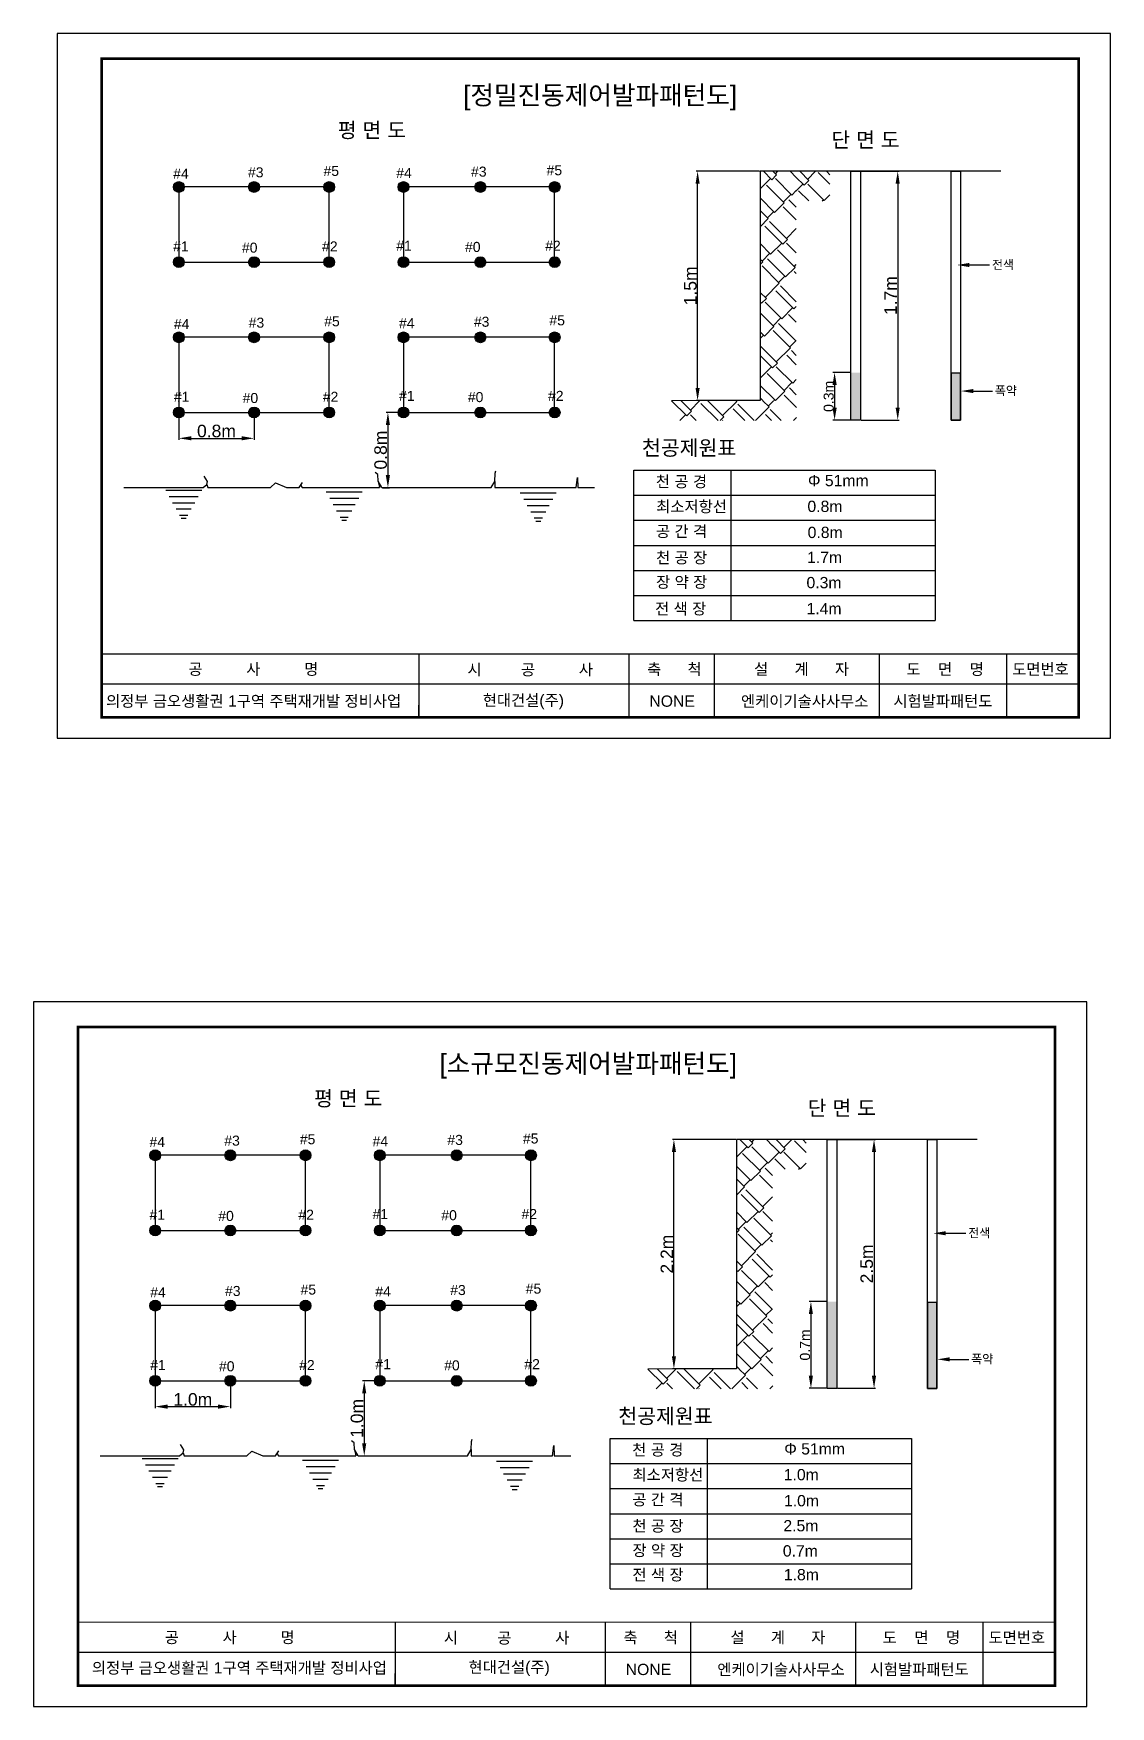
# Model space of a CAD drawing. Header units: millimetres. Extents: x -19 to 11377, y -963 to 606.
# Drawn here: x -19 to 841, y -773 to 563 of the extents above; entities that cross this region are included whole.
import ezdxf
from ezdxf import colors
from ezdxf.entities.mleader import LeaderData, LeaderLine
from ezdxf.enums import TextEntityAlignment as Align
from ezdxf.math import Vec2, Vec3

# ---------------------------------------------------------------- set-up
doc = ezdxf.new("R2010")
doc.units = ezdxf.units.MM
doc.layers.get('Defpoints').update_dxf_attribs({"color": 5})
doc.layers.add('FORM-TXT', color=2, linetype='Continuous')
doc.layers.add('도각', color=7, linetype='Continuous')
doc.styles.get("Standard").update_dxf_attribs({"font": 'arial.ttf'})
doc.dimstyles.new('ISO-25', dxfattribs={"dimtxt": 2.5, "dimasz": 2.5, "dimexe": 1.25, "dimexo": 0.625, "dimtad": 1, "dimtxsty": 'Standard', "dimcen": 2.5, "dimadec": 0, "dimazin": 0, "dimtfac": 1, "dimtmove": 0, "dimatfit": 3, "dimfxl": 1, "dimarcsym": 0})
pattern_1 = [(45, (-0.523, -32.853), (16.9727, 47.14634), [10.668, -8.89, 12.446, -5.334, 16.002, -7.112]), (45, (6.391, -24.68), (16.9727, 47.14634), [8.89, -33.782, 7.112, -10.668]), (45, (23.05, -11.166), (16.9727, 47.14634), [5.334, -55.118]), (135, (-0.523, -32.853), (-25.77334, 4.40033), [20.447, -64.897]), (135, (7.02, -25.31), (-25.77334, 4.40033), [20.0025, -65.3415]), (135, (13.306, -19.023), (-25.77334, 4.40033), [18.669, -66.675]), (135, (23.05, -11.166), (-25.77334, 4.40033), [20.447, -64.897]), (135, (26.821, -7.394), (-25.77334, 4.40033), [20.447, -64.897]), (135, (37.194, 4.864), (-25.77334, 4.40033), [19.558, -65.786])]
pattern_2 = [(45, (-19.425, -805.76), (16.9727, 47.14634), [10.668, -8.89, 12.446, -5.334, 16.002, -7.112]), (45, (-12.51, -797.588), (16.9727, 47.14634), [8.89, -33.782, 7.112, -10.668]), (45, (4.149, -784.072), (16.9727, 47.14634), [5.334, -55.118]), (135, (-19.425, -805.76), (-25.77334, 4.40033), [20.447, -64.897]), (135, (-11.881, -798.216), (-25.77334, 4.40033), [20.0025, -65.3415]), (135, (-5.595, -791.93), (-25.77334, 4.40033), [18.669, -66.675]), (135, (4.149, -784.072), (-25.77334, 4.40033), [20.447, -64.897]), (135, (7.92, -780.3), (-25.77334, 4.40033), [20.447, -64.897]), (135, (18.293, -768.043), (-25.77334, 4.40033), [19.558, -65.786])]

msp = doc.modelspace()

# ---------------------------------------------------------------- texts
for s, height, p in [('[정밀진동제어발파패턴도]', 15, (324.139, 505.83)), ('평 면 도', 12, (224.043, 479.392)), ('단 면 도', 12, (618.088, 471.671)), ('#4', 8, (92.598, 446.604)), ('#3', 8, (152.341, 447.731)), ('#5', 8, (212.648, 448.858)), ('#4', 8, (270.701, 447.167)), ('#3', 8, (330.444, 448.294)), ('#5', 8, (390.751, 449.421)), ('#1', 8, (92.598, 388.57)), ('#0', 8, (147.517, 387.612)), ('#2', 8, (211.521, 388.57)), ('#1', 8, (270.701, 389.134)), ('#0', 8, (325.62, 388.176)), ('#2', 8, (389.624, 389.134)), ('#4', 8, (93.162, 326.593)), ('#3', 8, (152.905, 327.72)), ('#5', 8, (213.212, 328.847)), ('#4', 8, (272.955, 327.325)), ('#3', 8, (332.698, 328.452)), ('#5', 8, (393.005, 329.579)), ('#1', 8, (93.162, 268.559)), ('#0', 8, (148.081, 267.602)), ('#2', 8, (212.085, 268.559)), ('#1', 8, (272.955, 269.292)), ('#0', 8, (327.874, 268.334)), ('#2', 8, (391.878, 269.292)), ('천공제원표', 12, (466.897, 225.83)), ('천 공 경', 9, (478.013, 200.414)), ('Φ 51mm', 9, (599.423, 201.194)), ('최소저항선', 9, (478.285, 180.45)), ('0.8m', 9, (599.014, 180.608)), ('공 간 격', 9, (478.11, 160.676)), ('0.8m', 9, (599.18, 159.814)), ('천 공 장', 9, (478.132, 139.651)), ('1.7m', 9, (598.72, 139.855)), ('장 약 장', 9, (478.181, 120.161)), ('0.3m', 9, (598.252, 119.74)), ('전 색 장', 9, (477.379, 98.886)), ('1.4m', 9, (598.3, 98.984)), ('[소규모진동제어발파패턴도]', 15, (305.238, -267.077)), ('평 면 도', 12, (205.142, -293.515)), ('단 면 도', 12, (599.187, -301.236)), ('#4', 8, (73.697, -326.303)), ('#3', 8, (133.44, -325.176)), ('#5', 8, (193.747, -324.049)), ('#4', 8, (251.8, -325.74)), ('#3', 8, (311.543, -324.613)), ('#5', 8, (371.85, -323.486)), ('#1', 8, (73.697, -384.337)), ('#0', 8, (128.616, -385.294)), ('#2', 8, (192.62, -384.337)), ('#1', 8, (251.8, -383.773)), ('#0', 8, (306.719, -384.731)), ('#2', 8, (370.723, -383.773)), ('#4', 8, (74.261, -446.314)), ('#3', 8, (134.004, -445.187)), ('#5', 8, (194.311, -444.06)), ('#4', 8, (254.054, -445.582)), ('#3', 8, (313.797, -444.455)), ('#5', 8, (374.104, -443.328)), ('#1', 8, (74.261, -504.347)), ('#0', 8, (129.18, -505.305)), ('#2', 8, (193.184, -504.347)), ('#1', 8, (254.054, -503.615)), ('#0', 8, (308.973, -504.573)), ('#2', 8, (372.977, -503.615)), ('천공제원표', 12, (447.996, -547.077)), ('천 공 경', 9, (459.112, -572.493)), ('Φ 51mm', 9, (580.522, -571.713)), ('최소저항선', 9, (459.384, -592.457)), ('1.0m', 9, (580.113, -592.299)), ('공 간 격', 9, (459.209, -612.231)), ('1.0m', 9, (580.279, -613.093)), ('천 공 장', 9, (459.231, -633.256)), ('2.5m', 9, (579.819, -633.052)), ('장 약 장', 9, (459.279, -652.746)), ('0.7m', 9, (579.351, -653.167)), ('전 색 장', 9, (459.276, -672.208)), ('1.8m', 9, (580.198, -672.109))]:
    msp.add_text(s, height=height).set_placement(p)
at = {"layer": 'FORM-TXT', "color": 7}
for s, p in [('공          사          명', (156.67, 55.18)), ('의정부 금오생활권 1구역 주택재개발 정비사업 ', (158.603, 29.688)), ('공          사          명', (137.768, -717.727)), ('의정부 금오생활권 1구역 주택재개발 정비사업 ', (147.266, -742.032))]:
    msp.add_text(s, height=9, dxfattribs=at).set_placement(p, align=Align.MIDDLE_CENTER)
for p in [(372.228, 29.569), (360.891, -742.151)]:
    msp.add_text('현대건설(주)', height=9, dxfattribs=at).set_placement(p, align=Align.MIDDLE)
for s, p in [('엔케이기술사사무소', (545.982, 29.578)), ('시험발파패턴도', (667.65, 29.666)), ('엔케이기술사사무소', (527.081, -743.329)), ('시험발파패턴도', (648.749, -743.241))]:
    msp.add_text(s, height=9, dxfattribs=at).set_placement(p, align=Align.MIDDLE_LEFT)
at = {"layer": '도각'}
for s, p in [('시         공          사   ', (382.933, 54.8)), ('축      척', (492.784, 55.09)), ('설      계      자', (594.325, 55.196)), ('도    면    명', (708.934, 55.118)), ('도면번호', (785.045, 55.121)), ('NONE', (490.983, 29.628)), ('시         공          사   ', (364.032, -718.107)), ('축      척', (473.883, -717.817)), ('설      계      자', (575.424, -717.711)), ('도    면    명', (690.033, -717.789)), ('도면번호', (766.144, -717.785)), ('NONE', (472.082, -743.279))]:
    msp.add_text(s, height=9, dxfattribs=at).set_placement(p, align=Align.MIDDLE_CENTER)

# ---------------------------------------------------------------- blocks, each defined once
blk = doc.blocks.new('*D4')
at = {"color": 0, "lineweight": -2, "transparency": 16777216}
for p, q in [((641.9, 452.6), (672.3, 452.6)), ((671.1, 442.6), (671.1, 264)), ((641.9, 254), (672.3, 254))]:
    blk.add_line(p, q, dxfattribs=at)
at = {"color": 0, "transparency": 16777216}
for points in [[(669.4, 442.6), (672.7, 442.6), (671.1, 452.6)], [(669.4, 264), (672.7, 264), (671.1, 254)]]:
    blk.add_solid(points, dxfattribs=at)
at = {"layer": 'Defpoints', "color": 0, "transparency": 16777216}
for p in [(641.3, 452.6), (641.3, 254), (671.1, 254)]:
    blk.add_point(p, dxfattribs=at)
at = {"color": 0, "transparency": 16777216, "insert": (665.4, 353.3), "char_height": 10, "attachment_point": 5, "rotation": 90}
blk.add_mtext('1.7m', dxfattribs=at)
blk = doc.blocks.new('*D5')
at = {"color": 0, "lineweight": -2, "transparency": 16777216}
for p, q in [((560.7, 452.6), (510.1, 452.6)), ((511.3, 279.6), (511.3, 442.6)), ((560.7, 269.6), (510.1, 269.6))]:
    blk.add_line(p, q, dxfattribs=at)
at = {"color": 0, "transparency": 16777216}
for points in [[(509.7, 442.6), (513, 442.6), (511.3, 452.6)], [(509.7, 279.6), (513, 279.6), (511.3, 269.6)]]:
    blk.add_solid(points, dxfattribs=at)
at = {"layer": 'Defpoints', "color": 0, "transparency": 16777216}
for p in [(511.3, 452.6), (561.3, 452.6), (561.3, 269.6)]:
    blk.add_point(p, dxfattribs=at)
at = {"color": 0, "transparency": 16777216, "insert": (505.6, 361.1), "char_height": 10, "attachment_point": 5, "rotation": 90}
blk.add_mtext('1.5m', dxfattribs=at)
blk = doc.blocks.new('*D6')
at = {"color": 0, "lineweight": -2, "transparency": 16777216}
for p, q in [((633.5, 291.9), (619.4, 291.9)), ((620.7, 281.9), (620.7, 264)), ((633.5, 254), (619.4, 254))]:
    blk.add_line(p, q, dxfattribs=at)
at = {"color": 0, "transparency": 16777216}
for points in [[(619, 281.9), (622.4, 281.9), (620.7, 291.9)], [(619, 264), (622.4, 264), (620.7, 254)]]:
    blk.add_solid(points, dxfattribs=at)
at = {"layer": 'Defpoints', "color": 0, "transparency": 16777216}
for p in [(633.8, 291.9), (620.7, 254), (633.8, 254)]:
    blk.add_point(p, dxfattribs=at)
at = {"color": 0, "transparency": 16777216, "insert": (616, 272.9), "char_height": 8, "attachment_point": 5, "rotation": 90}
blk.add_mtext('0.3m', dxfattribs=at)
blk = doc.blocks.new('*D7')
at = {"color": 0, "lineweight": -2, "transparency": 16777216}
for p, q in [((275.9, 260), (262.8, 260)), ((264.1, 250), (264.1, 210)), ((259.8, 200), (265.3, 200))]:
    blk.add_line(p, q, dxfattribs=at)
at = {"color": 0, "transparency": 16777216}
for points in [[(262.4, 250), (265.7, 250), (264.1, 260)], [(262.4, 210), (265.7, 210), (264.1, 200)]]:
    blk.add_solid(points, dxfattribs=at)
at = {"layer": 'Defpoints', "color": 0, "transparency": 16777216}
for p in [(276.5, 260), (259.2, 200), (264.1, 200)]:
    blk.add_point(p, dxfattribs=at)
at = {"color": 0, "transparency": 16777216, "insert": (258.3, 230), "char_height": 10, "attachment_point": 5, "rotation": 90}
blk.add_mtext('0.8m', dxfattribs=at)
blk = doc.blocks.new('*D8')
at = {"color": 0, "lineweight": -2, "transparency": 16777216}
for p, q in [((97.2, 259.4), (97.2, 238.2)), ((157.2, 259.4), (157.2, 238.2)), ((107.2, 239.4), (147.2, 239.4))]:
    blk.add_line(p, q, dxfattribs=at)
at = {"color": 0, "transparency": 16777216}
for points in [[(107.2, 241.1), (107.2, 237.8), (97.2, 239.4)], [(147.2, 241.1), (147.2, 237.8), (157.2, 239.4)]]:
    blk.add_solid(points, dxfattribs=at)
at = {"layer": 'Defpoints', "color": 0, "transparency": 16777216}
for p in [(97.2, 260), (157.2, 260.1), (157.2, 239.4)]:
    blk.add_point(p, dxfattribs=at)
at = {"color": 0, "transparency": 16777216, "insert": (127.2, 245.2), "char_height": 10, "attachment_point": 5}
blk.add_mtext('0.8m', dxfattribs=at)
blk = doc.blocks.new('*D10')
at = {"color": 0, "lineweight": -2, "transparency": 16777216}
for p, q in [((623, -320.3), (653.4, -320.3)), ((652.2, -330.3), (652.2, -508.9)), ((623, -518.9), (653.4, -518.9))]:
    blk.add_line(p, q, dxfattribs=at)
at = {"color": 0, "transparency": 16777216}
for points in [[(650.5, -330.3), (653.8, -330.3), (652.2, -320.3)], [(650.5, -508.9), (653.8, -508.9), (652.2, -518.9)]]:
    blk.add_solid(points, dxfattribs=at)
at = {"layer": 'Defpoints', "color": 0, "transparency": 16777216}
for p in [(622.4, -320.3), (622.4, -518.9), (652.2, -518.9)]:
    blk.add_point(p, dxfattribs=at)
at = {"color": 0, "transparency": 16777216, "insert": (646.4, -419.6), "char_height": 10, "attachment_point": 5, "rotation": 90}
blk.add_mtext('2.5m', dxfattribs=at)
blk = doc.blocks.new('*D11')
at = {"color": 0, "lineweight": -2, "transparency": 16777216}
for p, q in [((541.8, -320.3), (491.2, -320.3)), ((492.4, -493.3), (492.4, -330.3)), ((541.8, -503.3), (491.2, -503.3))]:
    blk.add_line(p, q, dxfattribs=at)
at = {"color": 0, "transparency": 16777216}
for points in [[(490.8, -330.3), (494.1, -330.3), (492.4, -320.3)], [(490.8, -493.3), (494.1, -493.3), (492.4, -503.3)]]:
    blk.add_solid(points, dxfattribs=at)
at = {"layer": 'Defpoints', "color": 0, "transparency": 16777216}
for p in [(492.4, -320.3), (542.4, -320.3), (542.4, -503.3)]:
    blk.add_point(p, dxfattribs=at)
at = {"color": 0, "transparency": 16777216, "insert": (486.8, -411.8), "char_height": 10, "attachment_point": 5, "rotation": 90}
blk.add_mtext('2.2m', dxfattribs=at)
blk = doc.blocks.new('*D9')
at = {"color": 0, "lineweight": -2, "transparency": 16777216}
for p, q in [((614.6, -449.7), (600.5, -449.7)), ((601.8, -459.7), (601.8, -508.9)), ((614.6, -518.9), (600.5, -518.9))]:
    blk.add_line(p, q, dxfattribs=at)
at = {"color": 0, "transparency": 16777216}
for points in [[(600.1, -459.7), (603.4, -459.7), (601.8, -449.7)], [(600.1, -508.9), (603.4, -508.9), (601.8, -518.9)]]:
    blk.add_solid(points, dxfattribs=at)
at = {"layer": 'Defpoints', "color": 0, "transparency": 16777216}
for p in [(614.9, -449.7), (601.8, -518.9), (614.9, -518.9)]:
    blk.add_point(p, dxfattribs=at)
at = {"color": 0, "transparency": 16777216, "insert": (597.1, -484.3), "char_height": 8, "attachment_point": 5, "rotation": 90}
blk.add_mtext('0.7m', dxfattribs=at)
blk = doc.blocks.new('*D12')
at = {"color": 0, "lineweight": -2, "transparency": 16777216}
for p, q in [((257, -512.9), (243.9, -512.9)), ((245.2, -522.9), (245.2, -562.9)), ((240.9, -572.9), (246.4, -572.9))]:
    blk.add_line(p, q, dxfattribs=at)
at = {"color": 0, "transparency": 16777216}
for points in [[(243.5, -522.9), (246.8, -522.9), (245.2, -512.9)], [(243.5, -562.9), (246.8, -562.9), (245.2, -572.9)]]:
    blk.add_solid(points, dxfattribs=at)
at = {"layer": 'Defpoints', "color": 0, "transparency": 16777216}
for p in [(257.6, -512.9), (240.3, -572.9), (245.2, -572.9)]:
    blk.add_point(p, dxfattribs=at)
at = {"color": 0, "transparency": 16777216, "insert": (239.4, -542.9), "char_height": 10, "attachment_point": 5, "rotation": 90}
blk.add_mtext('1.0m', dxfattribs=at)
blk = doc.blocks.new('*D13')
at = {"color": 0, "lineweight": -2, "transparency": 16777216}
for p, q in [((78.3, -513.5), (78.3, -534.7)), ((138.3, -513.5), (138.3, -534.7)), ((88.3, -533.5), (128.3, -533.5))]:
    blk.add_line(p, q, dxfattribs=at)
at = {"color": 0, "transparency": 16777216}
for points in [[(88.3, -531.8), (88.3, -535.2), (78.3, -533.5)], [(128.3, -531.8), (128.3, -535.2), (138.3, -533.5)]]:
    blk.add_solid(points, dxfattribs=at)
at = {"layer": 'Defpoints', "color": 0, "transparency": 16777216}
for p in [(78.3, -512.9), (138.3, -512.9), (138.3, -533.5)]:
    blk.add_point(p, dxfattribs=at)
at = {"color": 0, "transparency": 16777216, "insert": (108.3, -527.8), "char_height": 10, "attachment_point": 5}
blk.add_mtext('1.0m', dxfattribs=at)

# ---------------------------------------------------------------- dimensions: what is measured, and where the dimension line sits
for base, p1, p2, text, picture, middle in [((511.323, 452.597), (561.285, 269.574), (561.285, 452.597), '1.5m', '*D5', (511.323, 361.086)), ((492.422, -320.31), (542.384, -503.333), (542.384, -320.31), '2.2m', '*D11', (492.422, -411.821))]:
    dim = msp.add_linear_dim(base=base, p1=p1, p2=p2, angle=90, text=text, dimstyle='ISO-25', override={"dimtxt": 10, "dimasz": 10})
    dim.commit()
    dim.dimension.update_dxf_attribs({"geometry": picture, "text_midpoint": middle, "dimtype": 161})
for base, p1, p2, text, override, picture, middle in [((671.08, 253.971), (641.285, 452.597), (641.285, 253.971), '1.7m', {"dimtxt": 10, "dimasz": 10}, '*D4', (665.434, 353.284)), ((620.684, 253.971), (633.779, 291.92), (633.779, 253.971), '0.3m', {"dimtxt": 8, "dimasz": 10, "dimexo": 0.3}, '*D6', (615.972, 272.946)), ((264.077, 200.034), (276.507, 260.034), (259.207, 200.034), '0.8m', {"dimtxt": 10, "dimasz": 10}, '*D7', (258.346, 230.034)), ((652.179, -518.936), (622.384, -320.31), (622.384, -518.936), '2.5m', {"dimtxt": 10, "dimasz": 10}, '*D10', (646.448, -419.623)), ((601.783, -518.936), (614.878, -449.675), (614.878, -518.936), '0.7m', {"dimtxt": 8, "dimasz": 10, "dimexo": 0.3}, '*D9', (597.073, -484.305)), ((245.176, -572.873), (257.606, -512.873), (240.306, -572.873), '1.0m', {"dimtxt": 10, "dimasz": 10}, '*D12', (239.445, -542.873))]:
    dim = msp.add_linear_dim(base=base, p1=p1, p2=p2, angle=90, text=text, dimstyle='ISO-25', override=override)
    dim.commit()
    dim.dimension.update_dxf_attribs({"geometry": picture, "text_midpoint": middle})
for base, p1, p2, text, picture, middle in [((157.195, 239.422), (97.195, 260.034), (157.195, 260.054), '0.8m', '*D8', (127.195, 245.152)), ((138.294, -533.485), (78.294, -512.873), (138.294, -512.853), '1.0m', '*D13', (108.294, -527.755))]:
    dim = msp.add_linear_dim(base=base, p1=p1, p2=p2, text=text, dimstyle='ISO-25', override={"dimtxt": 10, "dimasz": 10})
    dim.commit()
    dim.dimension.update_dxf_attribs({"geometry": picture, "text_midpoint": middle})

# ---------------------------------------------------------------- hatches: boundary and pattern name
h = msp.add_hatch(color=256)
h.dxf.hatch_style = 1
edge = h.paths.add_edge_path()
edge.add_arc((97.195, 440.034), 4.312, 0, 360)
h = msp.add_hatch(color=256)
h.dxf.hatch_style = 1
edge = h.paths.add_edge_path()
edge.add_arc((157.195, 440.034), 4.312, 0, 360)
h = msp.add_hatch(color=256)
h.dxf.hatch_style = 1
edge = h.paths.add_edge_path()
edge.add_arc((217.195, 440.034), 4.312, 0, 360)
h = msp.add_hatch(color=256)
h.dxf.hatch_style = 1
edge = h.paths.add_edge_path()
edge.add_arc((276.507, 440.034), 4.312, 0, 360)
h = msp.add_hatch(color=256)
h.dxf.hatch_style = 1
edge = h.paths.add_edge_path()
edge.add_arc((337.883, 440.034), 4.312, 0, 360)
h = msp.add_hatch(color=256)
h.dxf.hatch_style = 1
edge = h.paths.add_edge_path()
edge.add_arc((397.195, 440.034), 4.312, 0, 360)
h = msp.add_hatch()
h.set_pattern_fill('AR-RSHKE', color=256, scale=0.07, angle=45)
h.set_pattern_definition(pattern_1)
h.paths.add_polyline_path([(590.138, 452.597), (561.285, 452.597), (561.285, 269.57), (590.138, 269.57)])
h = msp.add_hatch()
h.set_pattern_fill('AR-RSHKE', color=256, scale=0.07, angle=45)
h.set_pattern_definition(pattern_1)
h.paths.add_polyline_path([(589.842, 452.262), (617.017, 452.262), (617.017, 428.925), (589.842, 428.925)])
h = msp.add_hatch(color=256)
h.dxf.hatch_style = 1
edge = h.paths.add_edge_path()
edge.add_arc((97.195, 380.034), 4.312, 0, 360)
h = msp.add_hatch(color=256)
h.dxf.hatch_style = 1
edge = h.paths.add_edge_path()
edge.add_arc((157.195, 380.034), 4.312, 0, 360)
h = msp.add_hatch(color=256)
h.dxf.hatch_style = 1
edge = h.paths.add_edge_path()
edge.add_arc((217.195, 380.034), 4.312, 0, 360)
h = msp.add_hatch(color=256)
h.dxf.hatch_style = 1
edge = h.paths.add_edge_path()
edge.add_arc((276.507, 380.034), 4.312, 0, 360)
h = msp.add_hatch(color=256)
h.dxf.hatch_style = 1
edge = h.paths.add_edge_path()
edge.add_arc((337.883, 380.034), 4.312, 0, 360)
h = msp.add_hatch(color=256)
h.dxf.hatch_style = 1
edge = h.paths.add_edge_path()
edge.add_arc((397.195, 380.034), 4.312, 0, 360)
h = msp.add_hatch(color=256)
h.dxf.hatch_style = 1
edge = h.paths.add_edge_path()
edge.add_arc((97.195, 320.034), 4.312, 0, 360)
h = msp.add_hatch(color=256)
h.dxf.hatch_style = 1
edge = h.paths.add_edge_path()
edge.add_arc((157.195, 320.034), 4.312, 0, 360)
h = msp.add_hatch(color=256)
h.dxf.hatch_style = 1
edge = h.paths.add_edge_path()
edge.add_arc((217.195, 320.034), 4.312, 0, 360)
h = msp.add_hatch(color=256)
h.dxf.hatch_style = 1
edge = h.paths.add_edge_path()
edge.add_arc((276.507, 320.034), 4.312, 0, 360)
h = msp.add_hatch(color=256)
h.dxf.hatch_style = 1
edge = h.paths.add_edge_path()
edge.add_arc((337.883, 320.034), 4.312, 0, 360)
h = msp.add_hatch(color=256)
h.dxf.hatch_style = 1
edge = h.paths.add_edge_path()
edge.add_arc((397.195, 320.034), 4.312, 0, 360)
h = msp.add_hatch(color=1)
h.dxf.hatch_style = 1
h.paths.add_polyline_path([(641.285, 291.899), (633.779, 291.899), (633.779, 253.971), (641.285, 253.971)])
h = msp.add_hatch(color=1)
h.dxf.hatch_style = 1
h.paths.add_polyline_path([(641.285, 291.899), (633.779, 291.899), (633.779, 253.971), (641.285, 253.971)])
h = msp.add_hatch(color=1)
h.dxf.hatch_style = 1
h.paths.add_polyline_path([(713.779, 253.971), (721.285, 253.971), (721.285, 291.492), (713.779, 291.492)])
h = msp.add_hatch()
h.set_pattern_fill('AR-RSHKE', color=256, scale=0.07, angle=45)
h.set_pattern_definition(pattern_1)
h.paths.add_polyline_path([(490.497, 269.406), (590.181, 269.406), (590.181, 253.698), (490.497, 253.698)])
h = msp.add_hatch(color=256)
h.dxf.hatch_style = 1
edge = h.paths.add_edge_path()
edge.add_arc((97.195, 260.034), 4.312, 0, 360)
h = msp.add_hatch(color=256)
h.dxf.hatch_style = 1
edge = h.paths.add_edge_path()
edge.add_arc((157.195, 260.054), 4.312, 0, 360)
h = msp.add_hatch(color=256)
h.dxf.hatch_style = 1
edge = h.paths.add_edge_path()
edge.add_arc((217.195, 260.034), 4.312, 0, 360)
h = msp.add_hatch(color=256)
h.dxf.hatch_style = 1
edge = h.paths.add_edge_path()
edge.add_arc((276.507, 260.034), 4.312, 0, 360)
h = msp.add_hatch(color=256)
h.dxf.hatch_style = 1
edge = h.paths.add_edge_path()
edge.add_arc((337.883, 260.034), 4.312, 0, 360)
h = msp.add_hatch(color=256)
h.dxf.hatch_style = 1
edge = h.paths.add_edge_path()
edge.add_arc((397.195, 260.034), 4.312, 0, 360)
h = msp.add_hatch()
h.set_pattern_fill('AR-RSHKE', color=256, scale=0.07, angle=45)
h.set_pattern_definition(pattern_2)
h.paths.add_polyline_path([(571.237, -320.31), (542.384, -320.31), (542.384, -503.337), (571.237, -503.337)])
h = msp.add_hatch(color=256)
h.dxf.hatch_style = 1
edge = h.paths.add_edge_path()
edge.add_arc((78.294, -332.873), 4.312, 0, 360)
h = msp.add_hatch(color=256)
h.dxf.hatch_style = 1
edge = h.paths.add_edge_path()
edge.add_arc((138.294, -332.873), 4.312, 0, 360)
h = msp.add_hatch(color=256)
h.dxf.hatch_style = 1
edge = h.paths.add_edge_path()
edge.add_arc((198.294, -332.873), 4.312, 0, 360)
h = msp.add_hatch(color=256)
h.dxf.hatch_style = 1
edge = h.paths.add_edge_path()
edge.add_arc((257.606, -332.873), 4.312, 0, 360)
h = msp.add_hatch(color=256)
h.dxf.hatch_style = 1
edge = h.paths.add_edge_path()
edge.add_arc((318.982, -332.873), 4.312, 0, 360)
h = msp.add_hatch(color=256)
h.dxf.hatch_style = 1
edge = h.paths.add_edge_path()
edge.add_arc((378.294, -332.873), 4.312, 0, 360)
h = msp.add_hatch()
h.set_pattern_fill('AR-RSHKE', color=256, scale=0.07, angle=45)
h.set_pattern_definition(pattern_2)
h.paths.add_polyline_path([(570.941, -320.645), (598.115, -320.645), (598.115, -343.981), (570.941, -343.981)])
h = msp.add_hatch(color=256)
h.dxf.hatch_style = 1
edge = h.paths.add_edge_path()
edge.add_arc((78.294, -392.873), 4.312, 0, 360)
h = msp.add_hatch(color=256)
h.dxf.hatch_style = 1
edge = h.paths.add_edge_path()
edge.add_arc((138.294, -392.873), 4.312, 0, 360)
h = msp.add_hatch(color=256)
h.dxf.hatch_style = 1
edge = h.paths.add_edge_path()
edge.add_arc((198.294, -392.873), 4.312, 0, 360)
h = msp.add_hatch(color=256)
h.dxf.hatch_style = 1
edge = h.paths.add_edge_path()
edge.add_arc((257.606, -392.873), 4.312, 0, 360)
h = msp.add_hatch(color=256)
h.dxf.hatch_style = 1
edge = h.paths.add_edge_path()
edge.add_arc((318.982, -392.873), 4.312, 0, 360)
h = msp.add_hatch(color=256)
h.dxf.hatch_style = 1
edge = h.paths.add_edge_path()
edge.add_arc((378.294, -392.873), 4.312, 0, 360)
h = msp.add_hatch(color=256)
h.dxf.hatch_style = 1
edge = h.paths.add_edge_path()
edge.add_arc((78.294, -452.873), 4.312, 0, 360)
h = msp.add_hatch(color=256)
h.dxf.hatch_style = 1
edge = h.paths.add_edge_path()
edge.add_arc((138.294, -452.873), 4.312, 0, 360)
h = msp.add_hatch(color=256)
h.dxf.hatch_style = 1
edge = h.paths.add_edge_path()
edge.add_arc((198.294, -452.873), 4.312, 0, 360)
h = msp.add_hatch(color=256)
h.dxf.hatch_style = 1
edge = h.paths.add_edge_path()
edge.add_arc((257.606, -452.873), 4.312, 0, 360)
h = msp.add_hatch(color=256)
h.dxf.hatch_style = 1
edge = h.paths.add_edge_path()
edge.add_arc((318.982, -452.873), 4.312, 0, 360)
h = msp.add_hatch(color=256)
h.dxf.hatch_style = 1
edge = h.paths.add_edge_path()
edge.add_arc((378.294, -452.873), 4.312, 0, 360)
h = msp.add_hatch(color=1)
h.dxf.hatch_style = 1
h.paths.add_polyline_path([(622.384, -449.675), (614.878, -449.675), (614.878, -518.936), (622.384, -518.936)])
h = msp.add_hatch(color=1)
h.dxf.hatch_style = 1
h.paths.add_polyline_path([(694.878, -518.936), (702.384, -518.936), (702.384, -450.302), (694.878, -450.302)])
h = msp.add_hatch(color=1)
h.dxf.hatch_style = 1
h.paths.add_polyline_path([(622.384, -481.008), (614.878, -481.008), (614.878, -518.936), (622.384, -518.936)])
h = msp.add_hatch()
h.set_pattern_fill('AR-RSHKE', color=256, scale=0.07, angle=45)
h.set_pattern_definition(pattern_2)
h.paths.add_polyline_path([(471.596, -503.501), (571.28, -503.501), (571.28, -519.209), (471.596, -519.209)])
h = msp.add_hatch(color=256)
h.dxf.hatch_style = 1
edge = h.paths.add_edge_path()
edge.add_arc((78.294, -512.873), 4.312, 0, 360)
h = msp.add_hatch(color=256)
h.dxf.hatch_style = 1
edge = h.paths.add_edge_path()
edge.add_arc((138.294, -512.853), 4.312, 0, 360)
h = msp.add_hatch(color=256)
h.dxf.hatch_style = 1
edge = h.paths.add_edge_path()
edge.add_arc((198.294, -512.873), 4.312, 0, 360)
h = msp.add_hatch(color=256)
h.dxf.hatch_style = 1
edge = h.paths.add_edge_path()
edge.add_arc((257.606, -512.873), 4.312, 0, 360)
h = msp.add_hatch(color=256)
h.dxf.hatch_style = 1
edge = h.paths.add_edge_path()
edge.add_arc((318.982, -512.873), 4.312, 0, 360)
h = msp.add_hatch(color=256)
h.dxf.hatch_style = 1
edge = h.paths.add_edge_path()
edge.add_arc((378.294, -512.873), 4.312, 0, 360)

# ---------------------------------------------------------------- linework, layer by layer
for p, q in [((537.757, 214.004), (537.757, 93.95)), ((116.526, 200.034), (119.418, 202.626)), ((120.01, 204.889), (117.271, 209.204)), ((119.418, 202.626), (120.01, 204.889)), ((119.418, 202.626), (120.317, 200.034)), ((170.23, 200.034), (174.226, 203.75)), ((174.226, 203.75), (183.168, 200.034)), ((193.315, 200.034), (195.838, 204.132)), ((194.523, 201.997), (195.657, 200.034)), ((256.081, 210.466), (253.924, 212.008)), ((256.318, 205.232), (256.081, 210.466)), ((259.207, 200.034), (256.318, 205.232)), ((256.318, 205.232), (257.413, 200.034)), ((346.496, 200.034), (349.574, 205.04)), ((349.574, 205.04), (349.401, 200.034)), ((349.574, 205.04), (349.795, 211.465)), ((349.795, 211.465), (350.295, 213.542)), ((414.28, 200.034), (415.406, 208.238)), ((415.406, 208.238), (415.595, 200.034)), ((460.542, 193.95), (700.88, 193.95)), ((460.542, 173.95), (700.88, 173.95)), ((460.542, 153.95), (700.88, 153.95)), ((460.542, 133.95), (700.88, 133.95)), ((460.542, 113.95), (700.88, 113.95)), ((460.542, 93.95), (700.88, 93.95)), ((237.18, -562.441), (235.023, -560.899)), ((330.894, -561.442), (331.393, -559.365)), ((518.855, -558.903), (518.855, -678.957)), ((97.625, -572.873), (100.517, -570.281)), ((101.109, -568.018), (98.37, -563.703)), ((100.517, -570.281), (101.109, -568.018)), ((100.517, -570.281), (101.416, -572.873)), ((151.329, -572.873), (155.325, -569.157)), ((155.325, -569.157), (164.267, -572.873)), ((174.414, -572.873), (176.937, -568.775)), ((175.622, -570.91), (176.756, -572.873)), ((237.417, -567.675), (237.18, -562.441)), ((240.306, -572.873), (237.417, -567.675)), ((237.417, -567.675), (238.512, -572.873)), ((327.595, -572.873), (330.673, -567.866)), ((330.673, -567.866), (330.5, -572.873)), ((330.673, -567.866), (330.894, -561.442)), ((395.379, -572.873), (396.505, -564.669)), ((396.505, -564.669), (396.694, -572.873)), ((441.641, -578.957), (681.979, -578.957)), ((441.641, -598.957), (681.979, -598.957)), ((441.641, -618.957), (681.979, -618.957)), ((441.641, -638.957), (681.979, -638.957)), ((441.641, -658.957), (681.979, -658.957)), ((441.641, -678.957), (681.979, -678.957))]:
    msp.add_line(p, q)
for points in [[(753.358, 452.597), (561.285, 452.597), (561.285, 269.574), (490.497, 269.406)], [(460.542, 93.95), (460.542, 214.004), (700.88, 214.004), (700.88, 93.95)], [(53.235, 200.034), (116.526, 200.034)], [(86.661, 198.048), (115.402, 198.048)], [(89.43, 193.048), (112.633, 193.048)], [(92.199, 188.048), (109.865, 188.048)], [(120.317, 200.034), (170.23, 200.034)], [(183.168, 200.034), (193.315, 200.034)], [(195.657, 200.034), (257.413, 200.034)], [(214.831, 196.563), (243.572, 196.563)], [(217.6, 191.563), (240.804, 191.563)], [(259.207, 200.034), (346.496, 200.034)], [(349.401, 200.034), (414.28, 200.034)], [(369.749, 195.855), (398.49, 195.855)], [(372.518, 190.855), (395.721, 190.855)], [(415.595, 200.034), (429.032, 200.034)], [(94.981, 183.048), (107.109, 183.048)], [(97.721, 178.048), (104.312, 178.048)], [(99.132, 175.548), (102.954, 175.548)], [(220.369, 186.563), (238.035, 186.563)], [(223.151, 181.563), (235.279, 181.563)], [(225.891, 176.563), (232.482, 176.563)], [(227.302, 174.063), (231.124, 174.063)], [(375.286, 185.855), (392.952, 185.855)], [(378.068, 180.855), (390.197, 180.855)], [(380.808, 175.855), (387.399, 175.855)], [(382.219, 173.355), (386.041, 173.355)], [(288.669, 67.289), (288.669, 16.655), (288.669, 26.453)], [(734.457, -320.31), (542.384, -320.31), (542.384, -503.333), (471.596, -503.501)], [(441.641, -678.957), (441.641, -558.903), (681.979, -558.903), (681.979, -678.957)], [(34.334, -572.873), (97.625, -572.873)], [(101.416, -572.873), (151.329, -572.873)], [(164.267, -572.873), (174.414, -572.873)], [(176.756, -572.873), (238.512, -572.873)], [(240.306, -572.873), (327.595, -572.873)], [(330.5, -572.873), (395.379, -572.873)], [(396.694, -572.873), (410.131, -572.873)], [(67.76, -574.859), (96.501, -574.859)], [(70.529, -579.859), (93.732, -579.859)], [(73.298, -584.859), (90.963, -584.859)], [(195.93, -576.344), (224.671, -576.344)], [(198.699, -581.344), (221.902, -581.344)], [(201.468, -586.344), (219.134, -586.344)], [(350.848, -577.052), (379.589, -577.052)], [(353.617, -582.052), (376.82, -582.052)], [(356.385, -587.052), (374.051, -587.052)], [(76.08, -589.859), (88.208, -589.859)], [(78.82, -594.859), (85.41, -594.859)], [(80.231, -597.359), (84.053, -597.359)], [(204.25, -591.344), (216.378, -591.344)], [(206.99, -596.344), (213.581, -596.344)], [(208.401, -598.844), (212.223, -598.844)], [(359.167, -592.052), (371.296, -592.052)], [(361.907, -597.052), (368.498, -597.052)], [(363.318, -599.552), (367.14, -599.552)], [(269.767, -705.618), (269.767, -756.251), (269.767, -746.454)]]:
    msp.add_lwpolyline(points)
for points in [[(633.779, 452.597), (641.285, 452.597), (641.285, 253.971), (633.779, 253.971)], [(713.779, 452.597), (721.285, 452.597), (721.285, 253.971), (713.779, 253.971)], [(721.285, 291.492), (713.779, 291.492), (713.779, 253.971), (721.285, 253.971)], [(614.878, -320.31), (622.384, -320.31), (622.384, -518.936), (614.878, -518.936)], [(694.878, -320.31), (702.384, -320.31), (702.384, -518.936), (694.878, -518.936)], [(702.384, -450.302), (694.878, -450.302), (694.878, -518.936), (702.384, -518.936)]]:
    msp.add_lwpolyline(points, close=True)
at = {"color": 6}
for points in [[(97.195, 380.034), (217.195, 380.034), (217.195, 440.034), (97.195, 440.034), (97.195, 380.034)], [(276.507, 380.034), (397.195, 380.034), (397.195, 440.034), (276.507, 440.034), (276.507, 380.034)], [(97.195, 260.034), (217.195, 260.034), (217.195, 320.034), (97.195, 320.034), (97.195, 260.034)], [(276.507, 320.034), (276.507, 260.034), (397.195, 260.034), (397.195, 320.034), (276.507, 320.034)], [(78.294, -392.873), (198.294, -392.873), (198.294, -332.873), (78.294, -332.873), (78.294, -392.873)], [(257.606, -392.873), (378.294, -392.873), (378.294, -332.873), (257.606, -332.873), (257.606, -392.873)], [(78.294, -512.873), (198.294, -512.873), (198.294, -452.873), (78.294, -452.873), (78.294, -512.873)], [(257.606, -452.873), (257.606, -512.873), (378.294, -512.873), (378.294, -452.873), (257.606, -452.873)]]:
    msp.add_lwpolyline(points, dxfattribs=at)
for centre in [(97.195, 440.034), (157.195, 440.034), (217.195, 440.034), (276.507, 440.034), (337.883, 440.034), (397.195, 440.034), (97.195, 380.034), (157.195, 380.034), (217.195, 380.034), (276.507, 380.034), (337.883, 380.034), (397.195, 380.034), (97.195, 320.034), (157.195, 320.034), (217.195, 320.034), (276.507, 320.034), (337.883, 320.034), (397.195, 320.034), (97.195, 260.034), (157.195, 260.054), (217.195, 260.034), (276.507, 260.034), (337.883, 260.034), (397.195, 260.034), (78.294, -332.873), (138.294, -332.873), (198.294, -332.873), (257.606, -332.873), (318.982, -332.873), (378.294, -332.873), (78.294, -392.873), (138.294, -392.873), (198.294, -392.873), (257.606, -392.873), (318.982, -392.873), (378.294, -392.873), (78.294, -452.873), (138.294, -452.873), (198.294, -452.873), (257.606, -452.873), (318.982, -452.873), (378.294, -452.873), (78.294, -512.873), (138.294, -512.853), (198.294, -512.873), (257.606, -512.873), (318.982, -512.873), (378.294, -512.873)]:
    msp.add_circle(centre, 4.312)
at = {"layer": 'Defpoints', "color": 7}
for points in [[(841, 562.577), (0, 562.577), (0, 0), (841, 0)], [(822.099, -210.33), (-18.901, -210.33), (-18.901, -772.907), (822.099, -772.907)]]:
    msp.add_lwpolyline(points, close=True, dxfattribs=at)
at = {"layer": '도각'}
for p, q in [((456.455, 67.289), (456.455, 16.655)), ((524.576, 67.289), (524.576, 16.655)), ((656.266, 67.289), (656.266, 16.655)), ((758.033, 67.289), (758.033, 16.655)), ((36.53, 43.336), (815.582, 43.336)), ((437.554, -705.618), (437.554, -756.251)), ((505.675, -705.618), (505.675, -756.251)), ((637.365, -705.618), (637.365, -756.251)), ((739.132, -705.618), (739.132, -756.251)), ((17.629, -729.571), (796.68, -729.571))]:
    msp.add_line(p, q, dxfattribs=at)
at = {"layer": '도각', "const_width": 2, "flags": 128}
for points in [[(815.582, 542.469), (815.582, 16.655), (35.582, 16.655), (35.582, 542.469)], [(796.68, -230.438), (796.68, -756.251), (16.68, -756.251), (16.68, -230.438)]]:
    msp.add_lwpolyline(points, close=True, dxfattribs=at)
at = {"layer": '도각', "const_width": 0.946}
for points in [[(35.582, 67.289), (815.582, 67.289)], [(16.68, -705.618), (796.68, -705.618)]]:
    msp.add_lwpolyline(points, dxfattribs=at)

msp.set_redraw_order([(e.dxf.handle, doc.entitydb.next_handle()) for e in msp.query("TEXT MTEXT ATTDEF DIMENSION ARC_DIMENSION")])  # texts and dimensions are drawn at this point

# ---------------------------------------------------------------- leaders
ml = msp.add_multileader_mtext('Standard')
ml.set_content('{\\fGulim|b0|i0|c129|p50;전색}', color=256)
ml.set_leader_properties()
ml.build(insert=Vec2(0, 0))
ml.multileader.update_dxf_attribs({"arrow_head_size": 10})
ctx = ml.context
ctx.base_point, ctx.char_height, ctx.arrow_head_size, ctx.plane_origin = Vec3(744.357, 377.761), 7, 10, Vec3(718.364, 377.761)
notes = []
notes.append((ctx, [(0, (1, 1, 0), (736.357, 377.761), (1, 0), 8, [(0, [(718.364, 377.761)], 0, [])])]))
ctx.mtext.insert, ctx.mtext.flow_direction = Vec3(746.357, 381.499), 5
ml = msp.add_multileader_mtext('Standard')
ml.set_content('{\\fGulim|b0|i0|c129|p50;폭약}', color=256)
ml.set_leader_properties()
ml.build(insert=Vec2(0, 0))
ml.multileader.update_dxf_attribs({"arrow_head_size": 10})
ctx = ml.context
ctx.base_point, ctx.char_height, ctx.arrow_head_size, ctx.plane_origin = Vec3(746.66, 277.137), 7, 10, Vec3(721.534, 277.137)
notes.append((ctx, [(0, (1, 1, 0), (738.66, 277.137), (1, 0), 8, [(0, [(721.534, 277.137)], 0, [])])]))
ctx.mtext.insert, ctx.mtext.flow_direction = Vec3(748.66, 280.875), 5
ml = msp.add_multileader_mtext('Standard')
ml.set_content('{\\fGulim|b0|i0|c129|p50;전색}', color=256)
ml.set_leader_properties()
ml.build(insert=Vec2(0, 0))
ml.multileader.update_dxf_attribs({"arrow_head_size": 10})
ctx = ml.context
ctx.base_point, ctx.char_height, ctx.arrow_head_size, ctx.plane_origin = Vec3(725.456, -395.146), 7, 10, Vec3(699.463, -395.146)
notes.append((ctx, [(0, (1, 1, 0), (717.456, -395.146), (1, 0), 8, [(0, [(699.463, -395.146)], 0, [])])]))
ctx.mtext.insert, ctx.mtext.flow_direction = Vec3(727.456, -391.408), 5
ml = msp.add_multileader_mtext('Standard')
ml.set_content('{\\fGulim|b0|i0|c129|p50;폭약}', color=256)
ml.set_leader_properties()
ml.build(insert=Vec2(0, 0))
ml.multileader.update_dxf_attribs({"arrow_head_size": 10})
ctx = ml.context
ctx.base_point, ctx.char_height, ctx.arrow_head_size, ctx.plane_origin = Vec3(727.759, -495.769), 7, 10, Vec3(702.632, -495.769)
notes.append((ctx, [(0, (1, 1, 0), (719.759, -495.769), (1, 0), 8, [(0, [(702.632, -495.769)], 0, [])])]))
ctx.mtext.insert, ctx.mtext.flow_direction = Vec3(729.759, -492.032), 5
for ctx, leaders in notes:
    for number, flags, end, landing, length, lines in leaders:
        leader = LeaderData()
        leader.index, (leader.has_last_leader_line, leader.has_dogleg_vector, leader.attachment_direction) = number, flags
        leader.last_leader_point, leader.dogleg_vector, leader.dogleg_length = Vec3(end), Vec3(landing), length
        for number, points, colour, breaks in lines:
            line = LeaderLine()
            line.index, line.vertices, line.color, line.breaks = number, Vec3.list(points), colors.encode_raw_color(colour), breaks
            leader.lines.append(line)
        ctx.leaders.append(leader)

doc.saveas('drawing.dxf')
